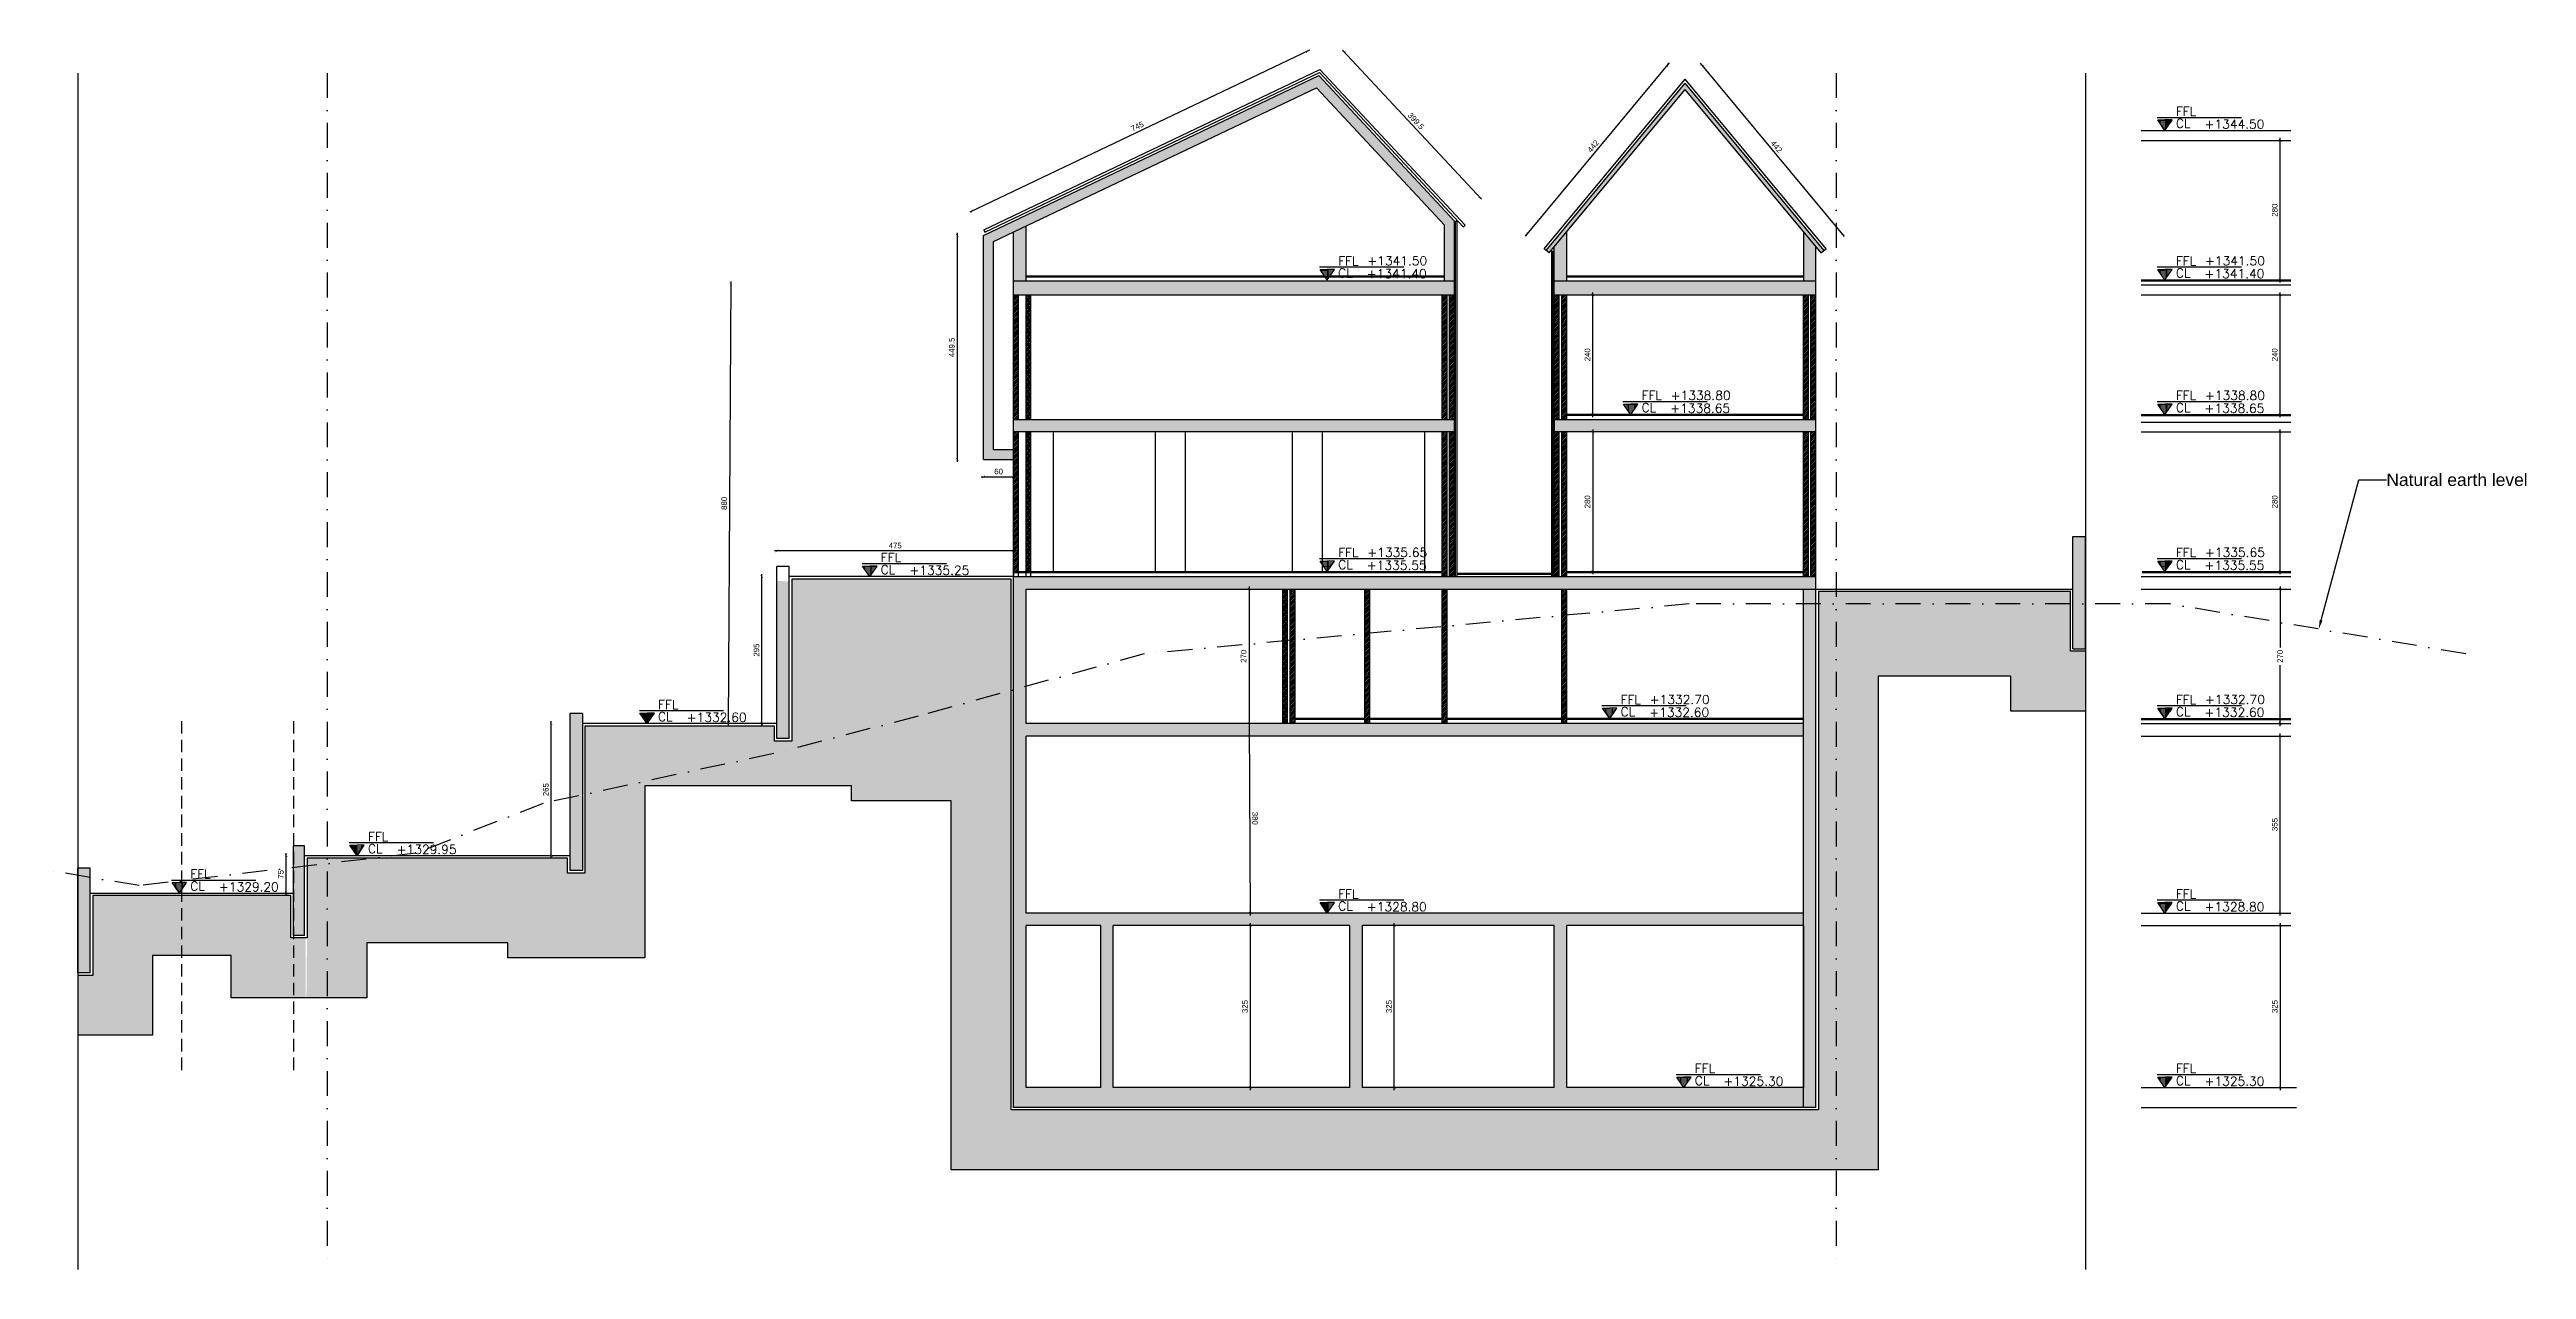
# Model space of a CAD drawing. Header units: centimetres. Extents: x 96271 to 179142, y 9855 to 112216.
# Drawn here: x 129942 to 134912, y 20483 to 22931 of the extents above; entities that cross this region are included whole.
import ezdxf
from ezdxf import colors
from ezdxf.entities.mleader import LeaderData, LeaderLine
from ezdxf.math import Vec2, Vec3

# ---------------------------------------------------------------- set-up
doc = ezdxf.new("R2010")
doc.units = ezdxf.units.CM
doc.header["$LTSCALE"] = 100
doc.header["$MEASUREMENT"] = 0
doc.header["$PDSIZE"] = 0.2
doc.linetypes.add('DASHDOT', pattern=[1, 0.5, -0.25, 0, -0.25])
doc.linetypes.add('HIDDEN', pattern=[0.375, 0.25, -0.125])
doc.layers.get('0').update_dxf_attribs({"linetype": 'CONTINUOUS'})
doc.layers.get('DEFPOINTS').update_dxf_attribs({"linetype": 'CONTINUOUS'})
for name, color, linetype in [('A-CLADDING', 53, 'CONTINUOUS'), ('A-Dim', 2, 'CONTINUOUS'), ('A-Elev-Otln1', 44, 'CONTINUOUS'), ('A-Elev-Otln4', 41, 'CONTINUOUS'), ('A-Otln-Lot Limit', 4, 'CONTINUOUS'), ('A-Patt-CMU', 8, 'CONTINUOUS'), ('A-Patt-Strcr', 8, 'CONTINUOUS'), ('A-Sect-Mcut-Earth', 54, 'CONTINUOUS'), ('A-Sect-Mcut-Tiling', 51, 'CONTINUOUS'), ('A-Setback', 3, 'DASHDOT'), ('A-Wall-Full', 5, 'CONTINUOUS'), ('A-Wall-Strctr', 6, 'CONTINUOUS')]:
    doc.layers.add(name, color=color, linetype=linetype)
doc.styles.add('ROMAND', font='romand.shx', dxfattribs={"height": 10})
doc.styles.get("Standard").update_dxf_attribs({"font": 'arial.ttf'})
doc.dimstyles.new('1-50', dxfattribs={"dimtxt": 11.25, "dimasz": 5, "dimexe": 5, "dimexo": 5, "dimgap": 5, "dimtad": 1, "dimdec": 1, "dimrnd": 0.5, "dimzin": 12, "dimdsep": 46, "dimtxsty": 'Standard', "dimblk": 'ARCHTICK', "dimcen": 0.09, "dimdle": 5, "dimadec": 0, "dimazin": 3, "dimtfac": 1, "dimtdec": 1, "dimtix": 1, "dimtofl": 0, "dimtmove": 1, "dimatfit": 3, "dimfxl": 5, "dimtolj": 1, "dimtzin": 0, "dimarcsym": 0})
pattern_1 = [(225, (149663.1543, 32692.1049), (-1.3258252, -4.86135912), [6.25, -1.25, 0, -1.25])]

msp = doc.modelspace()

# ---------------------------------------------------------------- blocks, each defined once
blk = doc.blocks.new('FFL-CL-SECTION')
at = {"ltscale": 111}
h = blk.add_hatch(dxfattribs=at)
h.set_pattern_fill('ACAD_ISO07W100', color=232, scale=2, style=0)
h.set_pattern_definition([(7e-15, (-164148.149, 25605.833), (0, 10), [1, -6])])
h.paths.add_polyline_path([(-1579, 487), (-1724, 487), (-1579, 278)])
h = blk.add_hatch(dxfattribs=at)
h.set_pattern_fill('ACAD_ISO07W100', color=232, scale=2, style=0)
h.set_pattern_definition([(180, (160989.661, 25605.833), (0, 10), [1, -6])])
h.paths.add_polyline_path([(-1579, 487), (-1435, 487), (-1579, 278)])
at = {"color": 7, "ltscale": 111}
for p, q in [((-44, 533), (-1735, 533)), ((-1579, 278), (-1724, 487)), ((-1724, 487), (-1579, 487)), ((-1579, 278), (-1435, 487)), ((-1435, 487), (-1579, 487))]:
    blk.add_line(p, q, dxfattribs=at)
at = {"color": 111, "ltscale": 111, "style": 'ROMAND'}
for s, p in [('CL', (-1361, 327)), ('FFL', (-1361, 570))]:
    blk.add_text(s, height=180, dxfattribs=at).set_placement(p)
for tag, p in [('FFL', (-778, 571)), ('CL', (-787, 313))]:
    blk.add_attdef(tag, p, '', height=180, dxfattribs=at)
blk = doc.blocks.new('_ArchTick')
at = {"color": 0, "linetype": 'ByBlock', "const_width": 0.15}
blk.add_lwpolyline([(-0.5, -0.5), (0.5, 0.5)], dxfattribs=at)
blk = doc.blocks.new('*D970')
at = {"layer": 'A-Dim', "color": 0, "lineweight": -2, "transparency": 16777216}
blk.add_line((132349.1, 21853.4), (132349.1, 21573.4), dxfattribs=at)
at = {"layer": 'DEFPOINTS', "color": 0, "transparency": 16777216}
for p in [(132349.1, 21848.4), (132349.1, 21578.4), (132349.1, 21578.4)]:
    blk.add_point(p, dxfattribs=at)
at = {"layer": 'A-Dim', "color": 0, "lineweight": -2, "transparency": 16777216, "xscale": 5, "yscale": 5, "zscale": 5}
for p, rotation in [((132349.1, 21848.4), 90), ((132349.1, 21578.4), 270)]:
    blk.add_blockref('_ArchTick', p, dxfattribs=dict(at, rotation=rotation))
at = {"layer": 'A-Dim', "color": 0, "transparency": 16777216, "insert": (132338.3, 21713.4), "char_height": 11.25, "attachment_point": 5, "rotation": 90}
blk.add_mtext('\\A1;270', dxfattribs=at)
blk = doc.blocks.new('*D971')
at = {"layer": 'A-Dim', "color": 0, "lineweight": -2, "transparency": 16777216}
blk.add_line((132349.1, 21583.4), (132351.6, 21193.4), dxfattribs=at)
at = {"layer": 'DEFPOINTS', "color": 0, "transparency": 16777216}
for p in [(132349.2, 21578.4), (132351.6, 21198.4), (132351.6, 21198.4)]:
    blk.add_point(p, dxfattribs=at)
at = {"layer": 'A-Dim', "color": 0, "lineweight": -2, "transparency": 16777216, "xscale": 5, "yscale": 5, "zscale": 5}
for p, rotation in [((132349.2, 21578.4), 90.36136484864308), ((132351.6, 21198.4), 270.3613648486431)]:
    blk.add_blockref('_ArchTick', p, dxfattribs=dict(at, rotation=rotation))
at = {"layer": 'A-Dim', "color": 0, "transparency": 16777216, "insert": (132361.1, 21388.5), "char_height": 11.25, "attachment_point": 5, "rotation": 270.3614}
blk.add_mtext('\\A1;380', dxfattribs=at)
blk = doc.blocks.new('*D972')
at = {"layer": 'A-Dim', "color": 0, "lineweight": -2, "transparency": 16777216}
blk.add_line((133038.8, 22168.4), (133038.8, 21878.4), dxfattribs=at)
at = {"layer": 'DEFPOINTS', "color": 0, "transparency": 16777216}
for p in [(132986.6, 22163.4), (132986.6, 21883.4), (133038.8, 21883.4)]:
    blk.add_point(p, dxfattribs=at)
at = {"layer": 'A-Dim', "color": 0, "lineweight": -2, "transparency": 16777216, "xscale": 5, "yscale": 5, "zscale": 5}
for p, rotation in [((133038.8, 22163.4), 90), ((133038.8, 21883.4), 270)]:
    blk.add_blockref('_ArchTick', p, dxfattribs=dict(at, rotation=rotation))
at = {"layer": 'A-Dim', "color": 0, "transparency": 16777216, "insert": (133028.1, 22023.4), "char_height": 11.25, "attachment_point": 5, "rotation": 90}
blk.add_mtext('\\A1;280', dxfattribs=at)
blk = doc.blocks.new('*D973')
at = {"layer": 'A-Dim', "color": 0, "lineweight": -2, "transparency": 16777216}
blk.add_line((133038.8, 22193.4), (133038.8, 22443.4), dxfattribs=at)
at = {"layer": 'DEFPOINTS', "color": 0, "transparency": 16777216}
for p in [(133038.8, 22438.4), (133038.8, 22438.4), (133038.8, 22198.4)]:
    blk.add_point(p, dxfattribs=at)
at = {"layer": 'A-Dim', "color": 0, "lineweight": -2, "transparency": 16777216, "xscale": 5, "yscale": 5, "zscale": 5}
for p, rotation in [((133038.8, 22438.4), 90), ((133038.8, 22198.4), 270)]:
    blk.add_blockref('_ArchTick', p, dxfattribs=dict(at, rotation=rotation))
at = {"layer": 'A-Dim', "color": 0, "transparency": 16777216, "insert": (133028.1, 22318.4), "char_height": 11.25, "attachment_point": 5, "rotation": 90}
blk.add_mtext('\\A1;240', dxfattribs=at)
blk = doc.blocks.new('*D963')
at = {"layer": 'A-Dim', "color": 0, "lineweight": -2, "transparency": 16777216}
blk.add_line((130417.1, 21233.4), (130417.1, 21318.4), dxfattribs=at)
at = {"layer": 'DEFPOINTS', "color": 0, "transparency": 16777216}
for p in [(130417.1, 21313.4), (130431.5, 21313.4), (130431.5, 21238.4)]:
    blk.add_point(p, dxfattribs=at)
at = {"layer": 'A-Dim', "color": 0, "lineweight": -2, "transparency": 16777216, "xscale": 5, "yscale": 5, "zscale": 5}
for p, rotation in [((130417.1, 21313.4), 90), ((130417.1, 21238.4), 270)]:
    blk.add_blockref('_ArchTick', p, dxfattribs=dict(at, rotation=rotation))
at = {"layer": 'A-Dim', "color": 0, "transparency": 16777216, "insert": (130406.4, 21275.9), "char_height": 11.25, "attachment_point": 5, "rotation": 90}
blk.add_mtext('\\A1;75', dxfattribs=at)
blk = doc.blocks.new('*D964')
at = {"layer": 'A-Dim', "color": 0, "lineweight": -2, "transparency": 16777216}
blk.add_line((130948.9, 21308.4), (130948.9, 21583.4), dxfattribs=at)
at = {"layer": 'DEFPOINTS', "color": 0, "transparency": 16777216}
for p in [(130948.9, 21578.4), (130986.6, 21578.4), (130986.6, 21313.4)]:
    blk.add_point(p, dxfattribs=at)
at = {"layer": 'A-Dim', "color": 0, "lineweight": -2, "transparency": 16777216, "xscale": 5, "yscale": 5, "zscale": 5}
for p, rotation in [((130948.9, 21578.4), 90), ((130948.9, 21313.4), 270)]:
    blk.add_blockref('_ArchTick', p, dxfattribs=dict(at, rotation=rotation))
at = {"layer": 'A-Dim', "color": 0, "transparency": 16777216, "insert": (130938.2, 21445.9), "char_height": 11.25, "attachment_point": 5, "rotation": 90}
blk.add_mtext('\\A1;265', dxfattribs=at)
blk = doc.blocks.new('*D965')
at = {"layer": 'A-Dim', "color": 0, "lineweight": -2, "transparency": 16777216}
blk.add_line((131371.4, 21573.4), (131371.4, 21878.4), dxfattribs=at)
at = {"layer": 'DEFPOINTS', "color": 0, "transparency": 16777216}
for p in [(131371.4, 21873.4), (131401.6, 21873.4), (131401.6, 21578.4)]:
    blk.add_point(p, dxfattribs=at)
at = {"layer": 'A-Dim', "color": 0, "lineweight": -2, "transparency": 16777216, "xscale": 5, "yscale": 5, "zscale": 5}
for p, rotation in [((131371.4, 21873.4), 90), ((131371.4, 21578.4), 270)]:
    blk.add_blockref('_ArchTick', p, dxfattribs=dict(at, rotation=rotation))
at = {"layer": 'A-Dim', "color": 0, "transparency": 16777216, "insert": (131360.7, 21725.9), "char_height": 11.25, "attachment_point": 5, "rotation": 90}
blk.add_mtext('\\A1;295', dxfattribs=at)
blk = doc.blocks.new('*D966')
at = {"layer": 'A-Dim', "color": 0, "lineweight": -2, "transparency": 16777216}
blk.add_line((131881.6, 21924.8), (131396.6, 21924.8), dxfattribs=at)
at = {"layer": 'DEFPOINTS', "color": 0, "transparency": 16777216}
for p in [(131401.6, 21924.8), (131401.6, 21883.4), (131876.6, 21883.4)]:
    blk.add_point(p, dxfattribs=at)
at = {"layer": 'A-Dim', "color": 0, "lineweight": -2, "transparency": 16777216, "xscale": 5, "yscale": 5, "zscale": 5, "rotation": 180}
blk.add_blockref('_ArchTick', (131401.6, 21924.8), dxfattribs=at)
at = {"layer": 'A-Dim', "color": 0, "lineweight": -2, "transparency": 16777216, "xscale": 5, "yscale": 5, "zscale": 5}
blk.add_blockref('_ArchTick', (131876.6, 21924.8), dxfattribs=at)
at = {"layer": 'A-Dim', "color": 0, "transparency": 16777216, "insert": (131639.1, 21935.5), "char_height": 11.25, "attachment_point": 5}
blk.add_mtext('\\A1;475', dxfattribs=at)
blk = doc.blocks.new('*D967')
at = {"layer": 'A-Dim', "color": 0, "lineweight": -2, "transparency": 16777216}
blk.add_line((132640.6, 20843.4), (132640.6, 21178.4), dxfattribs=at)
at = {"layer": 'DEFPOINTS', "color": 0, "transparency": 16777216}
for p in [(132576.6, 21173.4), (132640.6, 21173.4), (132576.6, 20848.4)]:
    blk.add_point(p, dxfattribs=at)
at = {"layer": 'A-Dim', "color": 0, "lineweight": -2, "transparency": 16777216, "xscale": 5, "yscale": 5, "zscale": 5}
for p, rotation in [((132640.6, 21173.4), 90), ((132640.6, 20848.4), 270)]:
    blk.add_blockref('_ArchTick', p, dxfattribs=dict(at, rotation=rotation))
at = {"layer": 'A-Dim', "color": 0, "transparency": 16777216, "insert": (132629.8, 21010.9), "char_height": 11.25, "attachment_point": 5, "rotation": 90}
blk.add_mtext('\\A1;325', dxfattribs=at)
blk = doc.blocks.new('*D968')
at = {"layer": 'A-Dim', "color": 0, "lineweight": -2, "transparency": 16777216}
blk.add_line((132351.6, 21178.4), (132351.6, 20843.4), dxfattribs=at)
at = {"layer": 'DEFPOINTS', "color": 0, "transparency": 16777216}
for p in [(132376.6, 21173.4), (132351.6, 20848.4), (132376.6, 20848.4)]:
    blk.add_point(p, dxfattribs=at)
at = {"layer": 'A-Dim', "color": 0, "lineweight": -2, "transparency": 16777216, "xscale": 5, "yscale": 5, "zscale": 5}
for p, rotation in [((132351.6, 21173.4), 90), ((132351.6, 20848.4), 270)]:
    blk.add_blockref('_ArchTick', p, dxfattribs=dict(at, rotation=rotation))
at = {"layer": 'A-Dim', "color": 0, "transparency": 16777216, "insert": (132340.8, 21010.9), "char_height": 11.25, "attachment_point": 5, "rotation": 90}
blk.add_mtext('\\A1;325', dxfattribs=at)
blk = doc.blocks.new('*D969')
at = {"layer": 'A-Dim', "color": 0, "lineweight": -2, "transparency": 16777216}
blk.add_line((131309.1, 22465.2), (131304.1, 21575.2), dxfattribs=at)
at = {"layer": 'DEFPOINTS', "color": 0, "transparency": 16777216}
for p in [(131610.7, 22458.4), (131304.1, 21580.2), (131605.7, 21578.4)]:
    blk.add_point(p, dxfattribs=at)
at = {"layer": 'A-Dim', "color": 0, "lineweight": -2, "transparency": 16777216, "xscale": 5, "yscale": 5, "zscale": 5}
for p, rotation in [((131309.1, 22460.2), 89.6744593013142), ((131304.1, 21580.2), 269.6744593013142)]:
    blk.add_blockref('_ArchTick', p, dxfattribs=dict(at, rotation=rotation))
at = {"layer": 'A-Dim', "color": 0, "transparency": 16777216, "insert": (131295.9, 22020.2), "char_height": 11.25, "attachment_point": 5, "rotation": 89.6745}
blk.add_mtext('\\A1;880', dxfattribs=at)
blk = doc.blocks.new('*D979')
at = {"layer": 'A-Dim', "color": 0, "lineweight": -2, "transparency": 16777216}
blk.add_line((134418, 21878.4), (134418, 22168.4), dxfattribs=at)
at = {"layer": 'DEFPOINTS', "color": 0, "transparency": 16777216}
for p in [(134418, 22163.4), (134439.3, 22163.4), (134439.3, 21883.4)]:
    blk.add_point(p, dxfattribs=at)
at = {"layer": 'A-Dim', "color": 0, "lineweight": -2, "transparency": 16777216, "xscale": 5, "yscale": 5, "zscale": 5}
for p, rotation in [((134418, 22163.4), 90), ((134418, 21883.4), 270)]:
    blk.add_blockref('_ArchTick', p, dxfattribs=dict(at, rotation=rotation))
at = {"layer": 'A-Dim', "color": 0, "transparency": 16777216, "insert": (134407.2, 22023.4), "char_height": 11.25, "attachment_point": 5, "rotation": 90}
blk.add_mtext('\\A1;280', dxfattribs=at)
blk = doc.blocks.new('*D974')
at = {"layer": 'A-Dim', "color": 0, "lineweight": -2, "transparency": 16777216}
for p, q in [((134418, 21853.4), (134418, 21730.9)), ((134418, 21573.4), (134418, 21695.9))]:
    blk.add_line(p, q, dxfattribs=at)
at = {"layer": 'DEFPOINTS', "color": 0, "transparency": 16777216}
for p in [(134418, 21848.4), (134439.3, 21848.4), (134439.3, 21578.4)]:
    blk.add_point(p, dxfattribs=at)
at = {"layer": 'A-Dim', "color": 0, "lineweight": -2, "transparency": 16777216, "xscale": 5, "yscale": 5, "zscale": 5}
for p, rotation in [((134418, 21848.4), 90), ((134418, 21578.4), 270)]:
    blk.add_blockref('_ArchTick', p, dxfattribs=dict(at, rotation=rotation))
at = {"layer": 'A-Dim', "color": 0, "transparency": 16777216, "insert": (134418, 21713.4), "char_height": 11.25, "attachment_point": 5, "rotation": 90}
blk.add_mtext('\\A1;270', dxfattribs=at)
blk = doc.blocks.new('*D976')
at = {"layer": 'A-Dim', "color": 0, "lineweight": -2, "transparency": 16777216}
blk.add_line((134418, 22193.4), (134418, 22443.4), dxfattribs=at)
at = {"layer": 'DEFPOINTS', "color": 0, "transparency": 16777216}
for p in [(134418, 22438.4), (134439.3, 22438.4), (134439.3, 22198.4)]:
    blk.add_point(p, dxfattribs=at)
at = {"layer": 'A-Dim', "color": 0, "lineweight": -2, "transparency": 16777216, "xscale": 5, "yscale": 5, "zscale": 5}
for p, rotation in [((134418, 22438.4), 90), ((134418, 22198.4), 270)]:
    blk.add_blockref('_ArchTick', p, dxfattribs=dict(at, rotation=rotation))
at = {"layer": 'A-Dim', "color": 0, "transparency": 16777216, "insert": (134407.2, 22318.4), "char_height": 11.25, "attachment_point": 5, "rotation": 90}
blk.add_mtext('\\A1;240', dxfattribs=at)
blk = doc.blocks.new('*D975')
at = {"layer": 'A-Dim', "color": 0, "lineweight": -2, "transparency": 16777216}
blk.add_line((134418, 21193.4), (134418, 21558.4), dxfattribs=at)
at = {"layer": 'DEFPOINTS', "color": 0, "transparency": 16777216}
for p in [(134418, 21553.4), (134439.3, 21553.4), (134439.3, 21198.4)]:
    blk.add_point(p, dxfattribs=at)
at = {"layer": 'A-Dim', "color": 0, "lineweight": -2, "transparency": 16777216, "xscale": 5, "yscale": 5, "zscale": 5}
for p, rotation in [((134418, 21553.4), 90), ((134418, 21198.4), 270)]:
    blk.add_blockref('_ArchTick', p, dxfattribs=dict(at, rotation=rotation))
at = {"layer": 'A-Dim', "color": 0, "transparency": 16777216, "insert": (134407.2, 21375.9), "char_height": 11.25, "attachment_point": 5, "rotation": 90}
blk.add_mtext('\\A1;355', dxfattribs=at)
blk = doc.blocks.new('*D977')
at = {"layer": 'A-Dim', "color": 0, "lineweight": -2, "transparency": 16777216}
blk.add_line((134418, 22463.4), (134418, 22753.4), dxfattribs=at)
at = {"layer": 'DEFPOINTS', "color": 0, "transparency": 16777216}
for p in [(134418, 22748.4), (134439.3, 22748.4), (134439.3, 22468.4)]:
    blk.add_point(p, dxfattribs=at)
at = {"layer": 'A-Dim', "color": 0, "lineweight": -2, "transparency": 16777216, "xscale": 5, "yscale": 5, "zscale": 5}
for p, rotation in [((134418, 22748.4), 90), ((134418, 22468.4), 270)]:
    blk.add_blockref('_ArchTick', p, dxfattribs=dict(at, rotation=rotation))
at = {"layer": 'A-Dim', "color": 0, "transparency": 16777216, "insert": (134407.2, 22608.4), "char_height": 11.25, "attachment_point": 5, "rotation": 90}
blk.add_mtext('\\A1;280', dxfattribs=at)
blk = doc.blocks.new('*D978')
at = {"layer": 'A-Dim', "color": 0, "lineweight": -2, "transparency": 16777216}
blk.add_line((134418, 21178.4), (134418, 20843.4), dxfattribs=at)
at = {"layer": 'DEFPOINTS', "color": 0, "transparency": 16777216}
for p in [(134439.3, 21173.4), (134418, 20848.4), (134439.3, 20848.4)]:
    blk.add_point(p, dxfattribs=at)
at = {"layer": 'A-Dim', "color": 0, "lineweight": -2, "transparency": 16777216, "xscale": 5, "yscale": 5, "zscale": 5}
for p, rotation in [((134418, 21173.4), 90), ((134418, 20848.4), 270)]:
    blk.add_blockref('_ArchTick', p, dxfattribs=dict(at, rotation=rotation))
at = {"layer": 'A-Dim', "color": 0, "transparency": 16777216, "insert": (134407.2, 21010.9), "char_height": 11.25, "attachment_point": 5, "rotation": 90}
blk.add_mtext('\\A1;325', dxfattribs=at)
blk = doc.blocks.new('*D980')
at = {"layer": 'A-Dim', "color": 0, "lineweight": -2, "transparency": 16777216}
blk.add_line((131763.5, 22562.8), (131763.5, 22103.4), dxfattribs=at)
at = {"layer": 'DEFPOINTS', "color": 0, "transparency": 16777216}
for p in [(131816.6, 22557.8), (131763.5, 22108.4), (131816.6, 22108.4)]:
    blk.add_point(p, dxfattribs=at)
at = {"layer": 'A-Dim', "color": 0, "lineweight": -2, "transparency": 16777216, "xscale": 5, "yscale": 5, "zscale": 5}
for p, rotation in [((131763.5, 22557.8), 90), ((131763.5, 22108.4), 270)]:
    blk.add_blockref('_ArchTick', p, dxfattribs=dict(at, rotation=rotation))
at = {"layer": 'A-Dim', "color": 0, "transparency": 16777216, "insert": (131752.8, 22333.1), "char_height": 11.25, "attachment_point": 5, "rotation": 90}
blk.add_mtext('\\A1;449.5', dxfattribs=at)
blk = doc.blocks.new('*D981')
at = {"layer": 'A-Dim', "color": 0, "lineweight": -2, "transparency": 16777216}
blk.add_line((131811.6, 22073.4), (131881.6, 22073.4), dxfattribs=at)
at = {"layer": 'DEFPOINTS', "color": 0, "transparency": 16777216}
for p in [(131816.6, 22108.4), (131876.6, 22108.4), (131876.6, 22073.4)]:
    blk.add_point(p, dxfattribs=at)
at = {"layer": 'A-Dim', "color": 0, "lineweight": -2, "transparency": 16777216, "xscale": 5, "yscale": 5, "zscale": 5, "rotation": 180}
blk.add_blockref('_ArchTick', (131816.6, 22073.4), dxfattribs=at)
at = {"layer": 'A-Dim', "color": 0, "lineweight": -2, "transparency": 16777216, "xscale": 5, "yscale": 5, "zscale": 5}
blk.add_blockref('_ArchTick', (131876.6, 22073.4), dxfattribs=at)
at = {"layer": 'A-Dim', "color": 0, "transparency": 16777216, "insert": (131846.6, 22084.1), "char_height": 11.25, "attachment_point": 5}
blk.add_mtext('\\A1;60', dxfattribs=at)
blk = doc.blocks.new('*D1002')
at = {"layer": 'A-Dim', "color": 0, "lineweight": -2, "transparency": 16777216}
blk.add_line((132536.4, 22929.5), (132815.8, 22630.2), dxfattribs=at)
at = {"layer": 'DEFPOINTS', "color": 0, "transparency": 16777216}
for p in [(132489.1, 22878.4), (132812.4, 22633.8), (132761.6, 22586.4)]:
    blk.add_point(p, dxfattribs=at)
at = {"layer": 'A-Dim', "color": 0, "lineweight": -2, "transparency": 16777216, "xscale": 5, "yscale": 5, "zscale": 5}
for p, rotation in [((132539.9, 22925.8), 133.0215702122653), ((132812.4, 22633.8), 313.0215702122653)]:
    blk.add_blockref('_ArchTick', p, dxfattribs=dict(at, rotation=rotation))
at = {"layer": 'A-Dim', "color": 0, "transparency": 16777216, "insert": (132684, 22787.2), "char_height": 11.25, "attachment_point": 5, "rotation": 313.0216}
blk.add_mtext('\\A1;399.5', dxfattribs=at)
blk = doc.blocks.new('*D1003')
at = {"layer": 'A-Dim', "color": 0, "lineweight": -2, "transparency": 16777216}
blk.add_line((132470.4, 22929.3), (131788.8, 22604.4), dxfattribs=at)
at = {"layer": 'DEFPOINTS', "color": 0, "transparency": 16777216}
for p in [(132489.1, 22878.4), (131793.3, 22606.5), (131816.6, 22557.8)]:
    blk.add_point(p, dxfattribs=at)
at = {"layer": 'A-Dim', "color": 0, "lineweight": -2, "transparency": 16777216, "xscale": 5, "yscale": 5, "zscale": 5}
for p, rotation in [((132465.8, 22927.1), 25.48875741297065), ((131793.3, 22606.5), 205.4887574129707)]:
    blk.add_blockref('_ArchTick', p, dxfattribs=dict(at, rotation=rotation))
at = {"layer": 'A-Dim', "color": 0, "transparency": 16777216, "insert": (132125, 22776.5), "char_height": 11.25, "attachment_point": 5, "rotation": 25.4888}
blk.add_mtext('\\A1;745', dxfattribs=at)
blk = doc.blocks.new('*D1004')
at = {"layer": 'A-Dim', "color": 0, "lineweight": -2, "transparency": 16777216}
blk.add_line((133192.3, 22903.9), (132903.3, 22556.1), dxfattribs=at)
at = {"layer": 'DEFPOINTS', "color": 0, "transparency": 16777216}
for p in [(133224.1, 22871), (132906.4, 22559.9), (132941.4, 22530.9)]:
    blk.add_point(p, dxfattribs=at)
at = {"layer": 'A-Dim', "color": 0, "lineweight": -2, "transparency": 16777216, "xscale": 5, "yscale": 5, "zscale": 5}
for p, rotation in [((133189.1, 22900.1), 50.26973470695958), ((132906.4, 22559.9), 230.2697347069596)]:
    blk.add_blockref('_ArchTick', p, dxfattribs=dict(at, rotation=rotation))
at = {"layer": 'A-Dim', "color": 0, "transparency": 16777216, "insert": (133039.6, 22736.8), "char_height": 11.25, "attachment_point": 5, "rotation": 50.2697}
blk.add_mtext('\\A1;442', dxfattribs=at)
blk = doc.blocks.new('*D1005')
at = {"layer": 'A-Dim', "color": 0, "lineweight": -2, "transparency": 16777216}
blk.add_line((133543.9, 22555.3), (133254.9, 22903.1), dxfattribs=at)
at = {"layer": 'DEFPOINTS', "color": 0, "transparency": 16777216}
for p in [(133224.1, 22871), (133258.1, 22899.2), (133506.8, 22530.9)]:
    blk.add_point(p, dxfattribs=at)
at = {"layer": 'A-Dim', "color": 0, "lineweight": -2, "transparency": 16777216, "xscale": 5, "yscale": 5, "zscale": 5}
for p, rotation in [((133258.1, 22899.2), 129.7302652930417), ((133540.7, 22559.1), 309.7302652930417)]:
    blk.add_blockref('_ArchTick', p, dxfattribs=dict(at, rotation=rotation))
at = {"layer": 'A-Dim', "color": 0, "transparency": 16777216, "insert": (133407.6, 22736), "char_height": 11.25, "attachment_point": 5, "rotation": 309.7303}
blk.add_mtext('\\A1;442', dxfattribs=at)

# ---------------------------------------------------------------- dimensions: what is measured, and where the dimension line sits
at = {"layer": 'A-Dim'}
for p1, p2, distance, override, picture, middle in [((132489.059, 22878.442), (131816.559, 22557.838), -53.959, {"dimse1": 1, "dimse2": 1}, '*D1003', (132124.976, 22776.525)), ((132489.059, 22878.442), (132761.559, 22586.442), 69.472, {"dimse1": 1, "dimse2": 1}, '*D1002', (132683.958, 22787.174)), ((133224.101, 22870.972), (132941.437, 22530.868), -45.498, {"dimse1": 1, "dimse2": 1}, '*D1004', (133039.589, 22736.807)), ((133506.765, 22530.868), (133224.101, 22870.972), -44.185, {"dimse1": 1, "dimse2": 1}, '*D1005', (133407.603, 22735.968)), ((134439.294, 22468.442), (134439.294, 22748.442), 21.317, {"dimse1": 1, "dimse2": 1}, '*D977', (134407.233, 22608.442)), ((131816.559, 22557.838), (131816.559, 22108.442), -53.058, {"dimse1": 1, "dimse2": 1}, '*D980', (131752.758, 22333.14)), ((131610.703, 22458.442), (131605.703, 21578.442), -301.6, {"dimse1": 1, "dimse2": 1}, '*D969', (131295.864, 22020.217)), ((133038.817, 22198.442), (133038.817, 22438.442), 0, {"dimse1": 1, "dimse2": 1}, '*D973', (133028.073, 22318.442)), ((134439.294, 22198.442), (134439.294, 22438.442), 21.317, {"dimse1": 1, "dimse2": 1}, '*D976', (134407.233, 22318.442)), ((132986.559, 22163.442), (132986.559, 21883.442), 52.257, {"dimse1": 1, "dimse2": 1}, '*D972', (133028.073, 22023.442)), ((134439.294, 21883.442), (134439.294, 22163.442), 21.317, {"dimse1": 1, "dimse2": 1}, '*D979', (134407.233, 22023.442)), ((131816.559, 22108.442), (131876.559, 22108.442), -35.073, {"dimse1": 1, "dimse2": 1}, '*D981', (131846.559, 22084.113)), ((131876.559, 21883.442), (131401.559, 21883.442), -41.319, {"dimse1": 1, "dimse2": 1}, '*D966', (131639.059, 21935.482)), ((131401.559, 21578.442), (131401.559, 21873.442), 30.154, {"dimse1": 1, "dimse2": 1}, '*D965', (131360.661, 21725.942)), ((132349.059, 21848.442), (132349.059, 21578.442), 0, {"dimse1": 1, "dimse2": 1}, '*D970', (132338.316, 21713.442)), ((134439.294, 21578.442), (134439.294, 21848.442), 21.317, {"dimtad": 0, "dimse1": 1, "dimse2": 1}, '*D974', (134417.977, 21713.442)), ((130986.559, 21313.442), (130986.559, 21578.442), 37.647, {"dimse1": 1, "dimse2": 1}, '*D964', (130938.168, 21445.942)), ((132349.163, 21578.442), (132351.559, 21198.442), 0, {"dimse1": 1, "dimse2": 1}, '*D971', (132361.109, 21388.51)), ((134439.294, 21198.442), (134439.294, 21553.442), 21.317, {"dimse1": 1, "dimse2": 1}, '*D975', (134407.229, 21375.942)), ((130431.453, 21238.442), (130431.453, 21313.442), 14.343, {"dimse1": 1, "dimse2": 1}, '*D963', (130406.389, 21275.942)), ((132376.559, 21173.442), (132376.559, 20848.442), -25, {"dimse1": 1, "dimse2": 1}, '*D968', (132340.812, 21010.942)), ((132576.559, 20848.442), (132576.559, 21173.442), -64.018, {"dimse1": 1, "dimse2": 1}, '*D967', (132629.83, 21010.942)), ((134439.294, 21173.442), (134439.294, 20848.442), -21.317, {"dimse1": 1, "dimse2": 1}, '*D978', (134407.229, 21010.942))]:
    dim = msp.add_aligned_dim(p1=p1, p2=p2, distance=distance, dimstyle='1-50', override=override, dxfattribs=at)
    dim.commit()
    dim.dimension.update_dxf_attribs({"geometry": picture, "text_midpoint": middle})

# ---------------------------------------------------------------- hatches: boundary and pattern name
at = {"layer": 'A-Patt-CMU'}
h = msp.add_hatch(dxfattribs=at)
h.set_pattern_fill('ANSI36', color=256, scale=20, angle=180)
h.set_pattern_definition(pattern_1)
h.paths.add_polyline_path([(132489.059, 22878.442), (131816.559, 22557.838), (131816.559, 22108.442), (131876.559, 22108.442), (131876.559, 22128.442), (131836.559, 22128.442), (131836.559, 22545.216), (132484.437, 22854.082), (132741.559, 22578.56), (132741.559, 22466.442), (132761.559, 22466.442), (132761.559, 22586.442)])
h = msp.add_hatch(dxfattribs=at)
h.set_pattern_fill('ANSI36', color=256, scale=20, angle=180)
h.set_pattern_definition(pattern_1)
h.paths.add_polyline_path([(133224.101, 22850.633), (133496.679, 22522.664), (133502.886, 22527.712), (133224.101, 22863.149), (132945.317, 22527.712), (132951.523, 22522.664)])
h = msp.add_hatch(dxfattribs=at)
h.set_pattern_fill('ANSI31', color=256, scale=20, angle=180)
h.set_pattern_definition([(225, (149663.1543, 32692.1049), (1.76776695, -1.76776695), [])])
h.paths.add_polyline_path([(133486.559, 22438.442), (133476.559, 22438.442), (133476.559, 22188.442), (133486.559, 22188.442)])
h.paths.add_polyline_path([(133471.559, 22438.442), (133461.559, 22438.442), (133461.559, 22188.442), (133471.559, 22188.442)])
h.paths.add_polyline_path([(132971.559, 22438.442), (132961.559, 22438.442), (132961.559, 22188.442), (132971.559, 22188.442)])
h.paths.add_polyline_path([(132986.559, 22438.442), (132976.559, 22438.442), (132976.559, 22188.442), (132986.559, 22188.442)])
h.paths.add_polyline_path([(132761.559, 22438.442), (132751.559, 22438.442), (132751.559, 22188.442), (132761.559, 22188.442)])
h.paths.add_polyline_path([(132746.559, 22438.442), (132736.559, 22438.442), (132736.559, 22188.442), (132746.559, 22188.442)])
h.paths.add_polyline_path([(131886.559, 22438.442), (131876.559, 22438.442), (131876.559, 22188.442), (131886.559, 22188.442)])
h.paths.add_polyline_path([(131911.559, 22438.442), (131901.559, 22438.442), (131901.559, 22188.442), (131911.559, 22188.442)])
h.paths.add_polyline_path([(132761.559, 22163.442), (132751.559, 22163.442), (132751.559, 21873.442), (132761.559, 21873.442)])
h.paths.add_polyline_path([(132746.559, 22163.442), (132736.559, 22163.442), (132736.559, 21873.442), (132746.559, 21873.442)])
h.paths.add_polyline_path([(132986.559, 22163.442), (132976.559, 22163.442), (132976.559, 21873.442), (132986.559, 21873.442)])
h.paths.add_polyline_path([(132971.559, 22163.442), (132961.559, 22163.442), (132961.559, 21873.442), (132971.559, 21873.442)])
h.paths.add_polyline_path([(131886.559, 22163.442), (131876.559, 22163.442), (131876.559, 21883.442), (131886.559, 21883.442)])
h.paths.add_polyline_path([(131911.559, 22163.442), (131901.559, 22163.442), (131901.559, 21883.442), (131911.559, 21883.442)])
h.paths.add_polyline_path([(133471.559, 22163.442), (133461.559, 22163.442), (133461.559, 21873.442), (133471.559, 21873.442)])
h.paths.add_polyline_path([(133486.559, 22163.442), (133476.559, 22163.442), (133476.559, 21873.442), (133486.559, 21873.442)])
h.paths.add_polyline_path([(132986.559, 21848.442), (132976.559, 21848.442), (132976.559, 21795.05), (132986.559, 21795.965)])
h.paths.add_polyline_path([(132986.559, 21795.965), (132976.559, 21795.05), (132976.559, 21578.442), (132986.559, 21578.442)])
h.paths.add_polyline_path([(132746.559, 21774.017), (132736.559, 21773.102), (132736.559, 21578.442), (132746.559, 21578.442)])
h.paths.add_polyline_path([(132746.559, 21848.442), (132736.559, 21848.442), (132736.559, 21773.102), (132746.559, 21774.017)])
h.paths.add_polyline_path([(132591.559, 21848.442), (132581.559, 21848.442), (132581.559, 21758.928), (132591.559, 21759.842)])
h.paths.add_polyline_path([(132591.559, 21759.842), (132581.559, 21758.928), (132581.559, 21578.442), (132591.559, 21578.442)])
h.paths.add_polyline_path([(132441.559, 21746.125), (132431.559, 21745.211), (132431.559, 21578.442), (132441.559, 21578.442)])
h.paths.add_polyline_path([(132441.559, 21848.442), (132431.559, 21848.442), (132431.559, 21745.211), (132441.559, 21746.125)])
h.paths.add_polyline_path([(132426.559, 21848.442), (132416.559, 21848.442), (132416.559, 21743.839), (132426.559, 21744.753)])
h.paths.add_polyline_path([(132426.559, 21744.753), (132416.559, 21743.839), (132416.559, 21578.442), (132426.559, 21578.442)])
at = {"layer": 'A-Patt-Strcr'}
h = msp.add_hatch(dxfattribs=at)
h.set_pattern_fill('AR-CONC', color=256, scale=2, angle=-270)
h.set_pattern_definition([(140, (149663.154, 32692.105), (1.255043, 14.3452037), [1.5, -16.5]), (85, (149663.154, 32692.105), (-15.043843, -2.775027), [1.2, -13.2]), (190.451444, (149663.259, 32693.3), (-13.7888, 11.570177), [1.274804, -14.022842]), (136.1842, (149659.154, 32692.105), (3.310386, 21.344827), [2.25, -24.75]), (186.63564, (149659.43, 32693.884), (-19.482372, 18.693239), [1.912207, -21.034275]), (81.18416, (149659.154, 32692.105), (-19.482372, 18.69324), [1.8, -19.8]), (111, (149660.154, 32694.105), (8.052378, 11.938141), [1.5, -16.5]), (56, (149660.154, 32694.105), (-14.503001, 4.866307), [1.2, -13.2]), (161.451445, (149660.825, 32695.1), (-6.450623, 16.804448), [1.274804, -14.022842]), (127.5, (149663.154, 32692.105), (-6.6578771, 0.2431971), [0, -13.04, 0, -13.4, 0, -13.25]), (97.5, (149663.154, 32692.105), (-7.8882342, 5.2613907), [0, -7.64, 0, -12.74, 0, -5.05]), (57.5, (149663.154, 32687.645), (0.4510974, 10.6764487), [0, -5, 0, -15.6, 0, -20.7]), (47.5, (149663.154, 32685.645), (-2.0020996, 11.6637234), [0, -6.5, 0, -10.36, 0, -14.7])])
h.paths.add_polyline_path([(133486.559, 22466.442), (132961.559, 22466.442), (132961.559, 22438.442), (133486.559, 22438.442)])
h.paths.add_polyline_path([(133486.559, 22534.84), (133461.643, 22564.82), (133461.643, 22466.442), (133486.559, 22466.442)])
h.paths.add_polyline_path([(132986.559, 22564.82), (132961.559, 22534.74), (132961.559, 22466.442), (132986.559, 22466.442)])
h.paths.add_polyline_path([(132761.559, 22466.442), (131876.559, 22466.442), (131876.559, 22438.442), (132761.559, 22438.442)])
h.paths.add_polyline_path([(131901.559, 22576.204), (131876.559, 22564.286), (131876.559, 22466.442), (131901.559, 22466.442)])
h.paths.add_polyline_path([(132961.559, 22188.442), (132961.559, 22163.442), (133486.559, 22163.442), (133486.559, 22188.442)])
h.paths.add_polyline_path([(132761.559, 22163.442), (132761.559, 22188.442), (131876.559, 22188.442), (131876.559, 22163.442)])
h = msp.add_hatch(dxfattribs=at)
h.set_pattern_fill('AR-CONC', color=256, scale=2, angle=-270)
h.set_pattern_definition([(140, (122598.393, 74812.801), (1.2550427, 14.3452037), [1.5, -16.5]), (85, (122598.393, 74812.801), (-15.0438427, -2.7750267), [1.2, -13.2]), (190.451444, (122598.498, 74813.997), (-13.7887998, 11.570177), [1.274804, -14.0228422]), (136.1842, (122594.393, 74812.801), (3.3103856, 21.3448266), [2.25, -24.75]), (186.635635, (122594.67, 74814.58), (-19.482372, 18.693239), [1.912207, -21.034275]), (81.184164, (122594.393, 74812.801), (-19.482372, 18.693239), [1.8, -19.8]), (111, (122595.393, 74814.801), (8.0523778, 11.938141), [1.5, -16.5]), (56, (122595.393, 74814.801), (-14.503001, 4.8663066), [1.2, -13.2]), (161.451445, (122596.064, 74815.796), (-6.450623, 16.8044475), [1.2748038, -14.0228422]), (127.5, (122598.393, 74812.8014), (-6.6578771, 0.2431971), [0, -13.04, 0, -13.4, 0, -13.25]), (97.5, (122598.393, 74812.8014), (-7.8882342, 5.26139075), [0, -7.64, 0, -12.74, 0, -5.05]), (57.5, (122598.393, 74808.3414), (0.45109743, 10.6764487), [0, -5, 0, -15.6, 0, -20.7]), (47.5, (122598.393, 74806.341), (-2.0020996, 11.6637234), [0, -6.5, 0, -10.36, 0, -14.7])])
h.paths.add_polyline_path([(134027.317, 21953.442), (134002.329, 21953.442), (134002.329, 21728.442), (134027.317, 21728.442)])
h.paths.add_polyline_path([(130023.903, 21288.442), (129998.908, 21288.442), (129998.908, 21078.442), (130023.903, 21078.442)])
h.paths.add_polyline_path([(130453.9, 21333.442), (130431.453, 21333.442), (130431.453, 21153.442), (130453.9, 21153.442)])
h.paths.add_polyline_path([(131011.559, 21598.442), (130986.559, 21598.442), (130986.559, 21283.442), (131011.559, 21283.442)])
h.paths.add_polyline_path([(131426.559, 21863.442), (131401.564, 21865.06), (131401.564, 21550.06), (131426.559, 21548.442)])
h = msp.add_hatch(dxfattribs=at)
h.set_pattern_fill('EARTH', color=256, scale=100, angle=90)
h.set_pattern_definition([(90, (122598.393, 74812.801), (-25, 25), [25, -25]), (90, (122589.018, 74812.801), (-25, 25), [25, -25]), (90, (122579.643, 74812.801), (-25, 25), [25, -25]), (180, (122576.518, 74815.926), (-25, -25), [25, -25]), (180, (122576.518, 74825.301), (-25, -25), [25, -25]), (180, (122576.518, 74834.676), (-25, -25), [25, -25])])
h.paths.add_polyline_path([(130456.266, 21148.442), (130426.453, 21148.442), (130426.453, 21233.442), (130207.024, 21233.442), (130207.024, 21113.442), (130306.453, 21113.442), (130306.453, 21028.442), (130456.266, 21028.442)])
h.paths.add_polyline_path([(130207.024, 21233.442), (130028.903, 21233.442), (130028.903, 21073.442), (129998.898, 21073.442), (129998.898, 20953.442), (130148.903, 20953.442), (130148.903, 21113.442), (130207.024, 21113.442)])
h.paths.add_polyline_path([(133491.559, 20803.442), (131871.559, 20803.442), (131871.559, 21868.442), (131431.559, 21868.442), (131431.559, 21543.442), (131396.559, 21543.442), (131396.559, 21573.442), (131016.559, 21573.442), (131016.559, 21278.442), (130981.559, 21278.442), (130981.559, 21308.442), (130458.9, 21308.442), (130458.9, 21148.442), (130457.708, 21028.442), (130578.9, 21028.442), (130578.9, 21138.442), (130861.559, 21138.442), (130861.559, 21108.442), (131136.559, 21108.442), (131136.559, 21453.442), (131551.559, 21453.442), (131551.559, 21423.442), (131751.559, 21423.442), (131751.559, 20683.442), (132426.559, 20683.442), (133611.559, 20683.442), (133611.559, 21673.442), (133877.329, 21673.442), (133877.329, 21603.442), (134027.342, 21603.442), (134027.342, 21723.442), (133997.329, 21723.442), (133997.329, 21843.442), (133491.559, 21843.442)])
h = msp.add_hatch(dxfattribs=at)
h.set_pattern_fill('AR-CONC', color=256, scale=2, angle=-270)
h.set_pattern_definition([(140, (129447.013, 81589.72), (1.2550427, 14.3452037), [1.5, -16.5]), (85, (129447.013, 81589.72), (-15.0438427, -2.7750267), [1.2, -13.2]), (190.451444, (129447.118, 81590.916), (-13.7887998, 11.570177), [1.274804, -14.0228422]), (136.1842, (129443.013, 81589.72), (3.3103856, 21.3448266), [2.25, -24.75]), (186.635635, (129443.29, 81591.499), (-19.482372, 18.693239), [1.912207, -21.034275]), (81.184164, (129443.013, 81589.72), (-19.482372, 18.693239), [1.8, -19.8]), (111, (129444.013, 81591.72), (8.0523778, 11.938141), [1.5, -16.5]), (56, (129444.013, 81591.72), (-14.503001, 4.8663066), [1.2, -13.2]), (161.451445, (129444.684, 81592.715), (-6.450623, 16.8044475), [1.2748038, -14.0228422]), (127.5, (129447.013, 81589.72), (-6.65787708, 0.2431971), [0, -13.04, 0, -13.4, 0, -13.25]), (97.5, (129447.013, 81589.72), (-7.8882342, 5.26139075), [0, -7.64, 0, -12.74, 0, -5.05]), (57.5, (129447.013, 81585.26), (0.45109743, 10.6764487), [0, -5, 0, -15.6, 0, -20.7]), (47.5, (129447.013, 81583.26), (-2.0020996, 11.6637234), [0, -6.5, 0, -10.36, 0, -14.7])])
h.paths.add_polyline_path([(133486.559, 21873.442), (131876.559, 21873.442), (131876.559, 20808.442), (133461.559, 20808.442), (133461.559, 20848.442), (132986.559, 20848.442), (132986.559, 21173.442), (133461.559, 21173.442), (133461.559, 21198.442), (131901.559, 21198.442), (131901.559, 21553.442), (133461.559, 21553.442), (133461.559, 21578.442), (131901.559, 21578.442), (131901.559, 21848.442), (133486.559, 21848.442)])
h.paths.add_polyline_path([(132961.559, 21173.442), (132961.559, 20848.442), (132576.559, 20848.442), (132576.559, 21173.442)], flags=16)
h.paths.add_polyline_path([(132551.559, 21173.442), (132551.559, 20848.442), (132076.559, 20848.442), (132076.559, 21173.442)], flags=16)
h.paths.add_polyline_path([(132051.559, 21173.442), (132051.559, 20848.442), (131901.559, 20848.442), (131901.559, 21173.442)], flags=16)
h.paths.add_polyline_path([(133486.559, 21848.442), (133461.559, 21848.442), (133461.559, 20808.442), (133486.559, 20808.442)], flags=17)

# ---------------------------------------------------------------- linework, layer by layer
for p, q in [((131876.559, 21883.442), (131876.559, 21873.442)), ((133461.559, 21173.442), (133461.559, 20848.442))]:
    msp.add_line(p, q)
at = {"layer": 'A-CLADDING'}
for p, q in [((131816.769, 22569.017), (132491.371, 22890.622)), ((131818.921, 22564.503), (132490.215, 22884.532)), ((132778.86, 22575.232), (132490.215, 22884.532)), ((132782.516, 22578.643), (132491.371, 22890.622)), ((131816.769, 22569.017), (131818.921, 22564.503)), ((132763.559, 21873.442), (132763.559, 22586.442)), ((132763.559, 22586.442), (132766.559, 22586.442)), ((132766.559, 21873.442), (132766.559, 22586.442)), ((132778.86, 22575.232), (132782.516, 22578.643)), ((132956.559, 21873.442), (132956.559, 22526.442)), ((132956.559, 22526.442), (132959.559, 22526.442)), ((132959.559, 21873.442), (132959.559, 22526.442))]:
    msp.add_line(p, q, dxfattribs=at)
at = {"layer": 'A-Elev-Otln1'}
for p, q in [((131816.559, 22557.838), (132489.059, 22878.442)), ((132761.559, 22586.442), (132489.059, 22878.442)), ((131836.559, 22545.216), (132484.437, 22854.082)), ((132741.559, 22578.56), (132484.437, 22854.082)), ((132741.559, 22466.442), (132741.559, 22578.56)), ((132761.559, 22466.442), (132761.559, 22586.442)), ((131816.559, 22108.442), (131816.559, 22557.838)), ((131836.559, 22128.442), (131836.559, 22545.216)), ((131836.559, 22128.442), (131876.559, 22128.442)), ((131816.559, 22108.442), (131876.559, 22108.442))]:
    msp.add_line(p, q, dxfattribs=at)
at = {"layer": 'A-Elev-Otln4'}
for p, q in [((132941.437, 22530.868), (133224.101, 22870.972)), ((132945.283, 22527.672), (133224.101, 22863.149)), ((133506.765, 22530.868), (133224.101, 22870.972)), ((133502.92, 22527.672), (133224.101, 22863.149)), ((132951.435, 22522.558), (133224.101, 22850.633)), ((133496.767, 22522.558), (133224.101, 22850.633)), ((132951.486, 22522.695), (132941.437, 22530.868)), ((133496.716, 22522.695), (133506.765, 22530.868)), ((131956.559, 21883.442), (131956.559, 22163.442)), ((132161.559, 21883.442), (132161.559, 22163.442)), ((132221.559, 21883.442), (132221.559, 22163.442)), ((132436.559, 21883.442), (132436.559, 22163.442)), ((132496.559, 21883.442), (132496.559, 22163.442)), ((132701.559, 21883.442), (132701.559, 22163.442)), ((131876.559, 21873.442), (131426.559, 21873.442)), ((133486.559, 21848.442), (134002.329, 21848.442)), ((131401.559, 21578.442), (131011.559, 21578.442)), ((130986.559, 21313.442), (130453.9, 21313.442)), ((130023.903, 21238.442), (130431.453, 21238.442))]:
    msp.add_line(p, q, dxfattribs=at)
at = {"layer": 'A-Otln-Lot Limit'}
for p, q in [((129998.898, 22883.442), (129998.898, 20483.442)), ((134027.342, 22883.442), (134027.342, 20483.442))]:
    msp.add_line(p, q, dxfattribs=at)
at = {"layer": 'A-Otln-Lot Limit', "linetype": 'HIDDEN'}
for p, q in [((130207.024, 21583.442), (130207.024, 20883.442)), ((130431.453, 21583.442), (130431.453, 20883.442))]:
    msp.add_line(p, q, dxfattribs=at)
at = {"layer": 'A-Patt-Strcr'}
for points in [[(134027.317, 21723.442), (133997.329, 21723.442), (133997.329, 21843.442), (133491.559, 21843.442), (133491.559, 20803.442), (132546.559, 20803.442), (132546.559, 20803.442), (132406.559, 20803.442), (132406.559, 20803.442), (131871.559, 20803.442), (131871.559, 21868.442), (131431.559, 21868.442), (131431.559, 21543.442), (131396.559, 21543.442), (131396.559, 21573.442), (131016.559, 21573.442), (131016.559, 21278.442), (130981.559, 21278.442), (130981.559, 21308.442), (130458.9, 21308.442), (130458.9, 21148.442), (130426.453, 21148.442), (130426.453, 21233.442), (130028.903, 21233.442), (130028.903, 21073.442), (129998.908, 21073.442)], [(134027.317, 21603.442), (133877.329, 21603.442), (133877.329, 21673.442), (133611.559, 21673.442), (133611.559, 20683.442), (132426.559, 20683.442), (131751.559, 20683.442), (131751.559, 21423.442), (131551.559, 21423.442), (131551.559, 21453.442), (131136.559, 21453.442), (131136.559, 21108.442), (130861.559, 21108.442), (130861.559, 21138.442), (130578.9, 21138.442), (130578.9, 21028.442), (130306.453, 21028.442), (130306.453, 21113.442), (130148.903, 21113.442), (130148.903, 20953.442), (129998.908, 20953.442)]]:
    msp.add_lwpolyline(points, dxfattribs=at)
at = {"layer": 'A-Sect-Mcut-Earth', "linetype": 'DASHDOT'}
msp.add_lwpolyline([(134790.638, 21718.442), (134196.951, 21818.442), (133232.356, 21818.442), (132138.745, 21718.433), (131685.241, 21593.442), (131395.264, 21518.442), (130932.902, 21418.442), (130677.197, 21318.442), (130122.408, 21253.442), (129942.243, 21283.442)], dxfattribs=at)
at = {"layer": 'A-Sect-Mcut-Tiling'}
for p, q in [((131901.559, 22476.442), (132741.559, 22476.442)), ((131901.559, 22474.442), (132741.559, 22474.442)), ((132986.559, 22476.442), (133461.643, 22476.442)), ((132986.559, 22474.442), (133461.643, 22474.442)), ((134139.294, 22468.442), (134439.294, 22468.442)), ((134139.294, 22466.442), (134439.294, 22466.442)), ((133461.559, 22198.442), (132986.559, 22198.442)), ((133461.559, 22196.442), (132986.559, 22196.442)), ((134139.294, 22198.442), (134439.294, 22198.442)), ((134139.294, 22196.442), (134439.294, 22196.442)), ((131876.559, 21883.442), (132736.559, 21883.442)), ((131876.559, 21883.442), (131876.559, 21881.442)), ((131876.559, 21881.442), (132736.559, 21881.442)), ((132766.559, 21880.442), (132956.559, 21880.442)), ((132766.559, 21878.442), (132956.559, 21878.442)), ((132986.559, 21883.442), (133461.559, 21883.442)), ((132986.559, 21881.442), (133461.559, 21881.442)), ((134140.858, 21883.442), (134439.294, 21883.442)), ((134140.858, 21881.442), (134439.294, 21881.442)), ((132581.559, 21588.442), (132441.559, 21588.442)), ((132581.559, 21586.442), (132441.559, 21586.442)), ((132736.559, 21588.442), (132591.559, 21588.442)), ((132736.559, 21586.442), (132591.559, 21586.442)), ((132976.559, 21588.442), (132746.559, 21588.442)), ((132976.559, 21586.442), (132746.559, 21586.442)), ((133461.559, 21588.442), (132986.559, 21588.442)), ((133461.559, 21586.442), (132986.559, 21586.442)), ((134139.294, 21588.442), (134439.294, 21588.442)), ((134139.294, 21586.442), (134439.294, 21586.442))]:
    msp.add_line(p, q, dxfattribs=at)
at = {"layer": 'A-Setback'}
for p, q in [((130498.996, 22883.442), (130498.996, 20483.442)), ((133527.088, 22883.442), (133527.088, 20483.442))]:
    msp.add_line(p, q, dxfattribs=at)
at = {"layer": 'A-Wall-Full'}
for p, q in [((131876.559, 22188.442), (131876.559, 22438.442)), ((131886.559, 22188.442), (131886.559, 22438.442)), ((131901.559, 22188.442), (131901.559, 22438.442)), ((131911.559, 22188.442), (131911.559, 22438.442)), ((132736.559, 22188.442), (132736.559, 22438.442)), ((132746.559, 22188.442), (132746.559, 22438.442)), ((132751.559, 22188.442), (132751.559, 22438.442)), ((132761.559, 22188.442), (132761.559, 22438.442)), ((132961.559, 22188.442), (132961.559, 22438.442)), ((132971.559, 22188.442), (132971.559, 22438.442)), ((132976.559, 22188.442), (132976.559, 22438.442)), ((132986.559, 22188.442), (132986.559, 22438.442)), ((133461.559, 22188.442), (133461.559, 22438.442)), ((133471.559, 22188.442), (133471.559, 22438.442)), ((133476.559, 22188.442), (133476.559, 22438.442)), ((133486.559, 22188.442), (133486.559, 22438.442)), ((131876.559, 21873.442), (131876.559, 22163.442)), ((131886.559, 21873.442), (131886.559, 22163.442)), ((131901.559, 21873.442), (131901.559, 22163.442)), ((131911.559, 21873.442), (131911.559, 22163.442)), ((132736.559, 21873.442), (132736.559, 22163.442)), ((132746.559, 21873.442), (132746.559, 22163.442)), ((132751.559, 21873.442), (132751.559, 22163.442)), ((132761.559, 21873.442), (132761.559, 22163.442)), ((132961.559, 21873.442), (132961.559, 22163.442)), ((132971.559, 21873.442), (132971.559, 22163.442)), ((132976.559, 21873.442), (132976.559, 22163.442)), ((132986.559, 21873.442), (132986.559, 22163.442)), ((133461.559, 21873.442), (133461.559, 22163.442)), ((133471.559, 21873.442), (133471.559, 22163.442)), ((133476.559, 21873.442), (133476.559, 22163.442)), ((133486.559, 21873.442), (133486.559, 22163.442)), ((132416.559, 21578.442), (132416.559, 21848.442)), ((132426.559, 21578.442), (132426.559, 21848.442)), ((132431.559, 21578.442), (132431.559, 21848.442)), ((132441.559, 21578.442), (132441.559, 21848.442)), ((132581.559, 21578.442), (132581.559, 21848.442)), ((132591.559, 21578.442), (132591.559, 21848.442)), ((132736.559, 21578.442), (132736.559, 21848.442)), ((132746.559, 21578.442), (132746.559, 21848.442)), ((132976.559, 21578.442), (132976.559, 21848.442)), ((132986.559, 21578.442), (132986.559, 21848.442))]:
    msp.add_line(p, q, dxfattribs=at)
at = {"layer": 'A-Wall-Strctr'}
for p, q in [((134139.294, 22768.442), (134439.294, 22768.442)), ((134139.294, 22748.442), (134439.294, 22748.442)), ((131876.559, 22466.442), (131876.559, 22564.286)), ((131901.559, 22466.442), (131901.559, 22576.204)), ((132986.559, 22466.442), (132986.559, 22564.82)), ((133461.643, 22565.772), (133461.643, 22466.442)), ((132961.559, 22466.442), (132961.559, 22534.74)), ((133486.559, 22466.442), (133486.559, 22535.169)), ((131876.559, 22466.442), (132761.559, 22466.442)), ((131876.559, 22438.442), (131876.559, 22466.442)), ((132761.559, 22438.442), (132761.559, 22466.442)), ((132961.559, 22438.442), (132961.559, 22466.442)), ((132961.559, 22466.442), (133486.559, 22466.442)), ((133486.559, 22438.442), (133486.559, 22466.442)), ((131876.559, 22438.442), (132761.559, 22438.442)), ((132961.559, 22438.442), (133486.559, 22438.442)), ((134139.294, 22458.442), (134439.294, 22458.442)), ((134139.294, 22438.442), (134439.294, 22438.442)), ((131876.559, 22188.442), (132761.559, 22188.442)), ((131876.559, 22163.442), (131876.559, 22188.442)), ((132761.559, 22163.442), (132761.559, 22188.442)), ((132961.559, 22188.442), (132961.559, 22163.442)), ((132961.559, 22188.442), (133486.559, 22188.442)), ((133486.559, 22163.442), (133486.559, 22188.442)), ((134139.294, 22183.442), (134439.294, 22183.442)), ((132761.559, 22163.442), (131876.559, 22163.442)), ((133486.559, 22163.442), (132961.559, 22163.442)), ((134139.294, 22163.442), (134439.294, 22163.442)), ((134002.329, 21953.442), (134027.317, 21953.442)), ((134002.329, 21728.442), (134002.329, 21953.442)), ((134027.317, 21728.442), (134027.317, 21953.442)), ((131401.559, 21548.442), (131401.559, 21893.442)), ((131426.559, 21893.442), (131401.559, 21893.442)), ((131426.559, 21548.442), (131426.559, 21893.442)), ((131876.559, 21873.442), (133486.559, 21873.442)), ((131876.559, 20808.442), (131876.559, 21873.442)), ((133486.559, 20808.442), (133486.559, 21873.442)), ((134139.294, 21873.442), (134439.294, 21873.442)), ((131901.559, 21848.442), (133486.559, 21848.442)), ((131901.559, 21578.442), (131901.559, 21848.442)), ((133461.559, 20808.442), (133461.559, 21848.442)), ((133461.559, 21578.442), (133461.559, 21848.442)), ((134139.294, 21848.442), (134439.294, 21848.442)), ((134002.329, 21728.442), (134027.317, 21728.442)), ((131011.559, 21598.442), (130986.559, 21598.442)), ((130986.559, 21598.442), (130986.559, 21283.442)), ((131011.559, 21598.442), (131011.559, 21283.442)), ((133461.559, 21578.442), (131901.559, 21578.442)), ((134139.294, 21578.442), (134439.294, 21578.442)), ((131426.559, 21548.442), (131401.559, 21548.442)), ((133461.559, 21553.442), (131901.559, 21553.442)), ((131901.559, 21198.442), (131901.559, 21553.442)), ((133461.559, 21198.442), (133461.559, 21553.442)), ((134139.294, 21553.442), (134439.294, 21553.442)), ((130431.453, 21153.442), (130431.453, 21333.442)), ((130453.9, 21333.442), (130431.453, 21333.442)), ((130453.9, 21153.442), (130453.9, 21333.442)), ((129998.908, 21078.442), (129998.908, 21288.442)), ((130023.903, 21288.442), (129998.908, 21288.442)), ((130023.903, 21078.442), (130023.903, 21288.442)), ((131011.559, 21283.442), (130986.559, 21283.442)), ((133461.559, 21198.442), (131901.559, 21198.442)), ((132051.559, 21173.442), (131901.559, 21173.442)), ((131901.559, 20848.442), (131901.559, 21173.442)), ((132051.559, 20848.442), (132051.559, 21173.442)), ((132551.559, 21173.442), (132076.559, 21173.442)), ((132076.559, 20848.442), (132076.559, 21173.442)), ((132551.559, 20848.442), (132551.559, 21173.442)), ((132961.559, 21173.442), (132576.559, 21173.442)), ((132576.559, 20848.442), (132576.559, 21173.442)), ((132961.559, 20848.442), (132961.559, 21173.442)), ((133461.559, 21173.442), (132986.559, 21173.442)), ((132986.559, 20848.442), (132986.559, 21173.442)), ((134139.294, 21198.442), (134439.294, 21198.442)), ((134139.294, 21173.442), (134439.294, 21173.442)), ((130453.9, 21153.442), (130431.453, 21153.442)), ((130023.903, 21078.442), (129998.908, 21078.442)), ((132051.559, 20848.442), (131901.559, 20848.442)), ((132551.559, 20848.442), (132076.559, 20848.442)), ((132961.559, 20848.442), (132576.559, 20848.442)), ((133461.559, 20848.442), (132986.559, 20848.442)), ((134139.294, 20848.442), (134450.854, 20848.442)), ((133486.559, 20808.442), (131876.559, 20808.442)), ((134139.294, 20808.442), (134450.854, 20808.442))]:
    msp.add_line(p, q, dxfattribs=at)

# ---------------------------------------------------------------- block references
ref = msp.add_blockref('FFL-CL-SECTION', (134344.827, 22740.663), dxfattribs=dict(xscale=0.1, yscale=0.1, zscale=0.1))
ref.add_attrib('CL', '+1344.50', (134266.174, 22771.945), dxfattribs={"color": 111, "ltscale": 111, "height": 18, "style": 'ROMAND'})
at = {"xscale": 0.1, "yscale": 0.1, "zscale": 0.1}
for p, values in [((132663.989, 22440.663), {'FFL': '+1341.50', 'CL': '+1341.40'}), ((134344.827, 22440.663), {'FFL': '+1341.50', 'CL': '+1341.40'}), ((133272.734, 22170.663), {'FFL': '+1338.80', 'CL': '+1338.65'}), ((134344.827, 22170.663), {'FFL': '+1338.80', 'CL': '+1338.65'}), ((132663.989, 21855.663), {'FFL': '+1335.65', 'CL': '+1335.55'}), ((134344.827, 21855.663), {'FFL': '+1335.65', 'CL': '+1335.55'}), ((133230.653, 21560.663), {'FFL': '+1332.70', 'CL': '+1332.60'}), ((134344.827, 21560.663), {'FFL': '+1332.70', 'CL': '+1332.60'})]:
    msp.add_blockref('FFL-CL-SECTION', p, dxfattribs=at).add_auto_attribs(values)
ref = msp.add_blockref('FFL-CL-SECTION', (131746.121, 21845.663), dxfattribs=dict(xscale=0.1, yscale=0.1, zscale=0.1))
ref.add_attrib('CL', '+1335.25', (131667.468, 21876.945), dxfattribs={"color": 111, "ltscale": 111, "height": 18, "style": 'ROMAND'})
ref = msp.add_blockref('FFL-CL-SECTION', (131299.284, 21550.663), dxfattribs=dict(xscale=0.1, yscale=0.1, zscale=0.1))
ref.add_attrib('CL', '+1332.60', (131220.631, 21581.945), dxfattribs={"color": 111, "ltscale": 111, "height": 18, "style": 'ROMAND'})
ref = msp.add_blockref('FFL-CL-SECTION', (130717.247, 21285.663), dxfattribs=dict(xscale=0.1, yscale=0.1, zscale=0.1))
ref.add_attrib('CL', '+1329.95', (130638.594, 21316.945), dxfattribs={"color": 111, "ltscale": 111, "height": 18, "style": 'ROMAND'})
ref = msp.add_blockref('FFL-CL-SECTION', (130360.602, 21210.663), dxfattribs=dict(xscale=0.1, yscale=0.1, zscale=0.1))
ref.add_attrib('CL', '+1329.20', (130281.949, 21241.945), dxfattribs={"color": 111, "ltscale": 111, "height": 18, "style": 'ROMAND'})
ref = msp.add_blockref('FFL-CL-SECTION', (132663.989, 21170.663), dxfattribs=dict(xscale=0.1, yscale=0.1, zscale=0.1))
ref.add_attrib('CL', '+1328.80', (132585.336, 21201.945), dxfattribs={"color": 111, "ltscale": 111, "height": 18, "style": 'ROMAND'})
ref = msp.add_blockref('FFL-CL-SECTION', (134344.827, 21170.663), dxfattribs=dict(xscale=0.1, yscale=0.1, zscale=0.1))
ref.add_attrib('CL', '+1328.80', (134266.174, 21201.945), dxfattribs={"color": 111, "ltscale": 111, "height": 18, "style": 'ROMAND'})
ref = msp.add_blockref('FFL-CL-SECTION', (133379.553, 20820.663), dxfattribs=dict(xscale=0.1, yscale=0.1, zscale=0.1))
ref.add_attrib('CL', '+1325.30', (133300.9, 20851.945), dxfattribs={"color": 111, "ltscale": 111, "height": 18, "style": 'ROMAND'})
ref = msp.add_blockref('FFL-CL-SECTION', (134344.827, 20820.663), dxfattribs=dict(xscale=0.1, yscale=0.1, zscale=0.1))
ref.add_attrib('CL', '+1325.30', (134266.174, 20851.945), dxfattribs={"color": 111, "ltscale": 111, "height": 18, "style": 'ROMAND'})

msp.set_redraw_order([(e.dxf.handle, doc.entitydb.next_handle()) for e in msp.query("TEXT MTEXT ATTDEF DIMENSION ARC_DIMENSION")])  # texts and dimensions are drawn at this point

# ---------------------------------------------------------------- leaders
at = {"layer": 'A-Sect-Mcut-Earth', "linetype": 'DASHDOT'}
ml = msp.add_multileader_mtext('Standard', dxfattribs=at)
ml.set_content('Natural earth level', color=256)
ml.set_leader_properties()
ml.build(insert=Vec2(0, 0))
ml.multileader.update_dxf_attribs({"text_right_attachment_type": 6, "dogleg_length": 0.36, "arrow_head_size": 18})
ctx = ml.context
ctx.base_point, ctx.char_height, ctx.arrow_head_size, ctx.landing_gap_size, ctx.plane_origin = Vec3(134631.096, 22067.418), 25, 18, 0.09, Vec3(134495.497, 21768.442)
ctx.right_attachment = 6
notes = []
notes.append((ctx, [(0, (1, 1, 0), (134575.607, 22067.418), (1, 0), 55.489, [(0, [(134495.497, 21768.442)], 0, [])])]))
ctx.mtext.insert, ctx.mtext.flow_direction = Vec3(134631.186, 22080.122), 5
for ctx, leaders in notes:
    for number, flags, end, landing, length, lines in leaders:
        leader = LeaderData()
        leader.index, (leader.has_last_leader_line, leader.has_dogleg_vector, leader.attachment_direction) = number, flags
        leader.last_leader_point, leader.dogleg_vector, leader.dogleg_length = Vec3(end), Vec3(landing), length
        for number, points, colour, breaks in lines:
            line = LeaderLine()
            line.index, line.vertices, line.color, line.breaks = number, Vec3.list(points), colors.encode_raw_color(colour), breaks
            leader.lines.append(line)
        ctx.leaders.append(leader)

doc.saveas('drawing.dxf')
